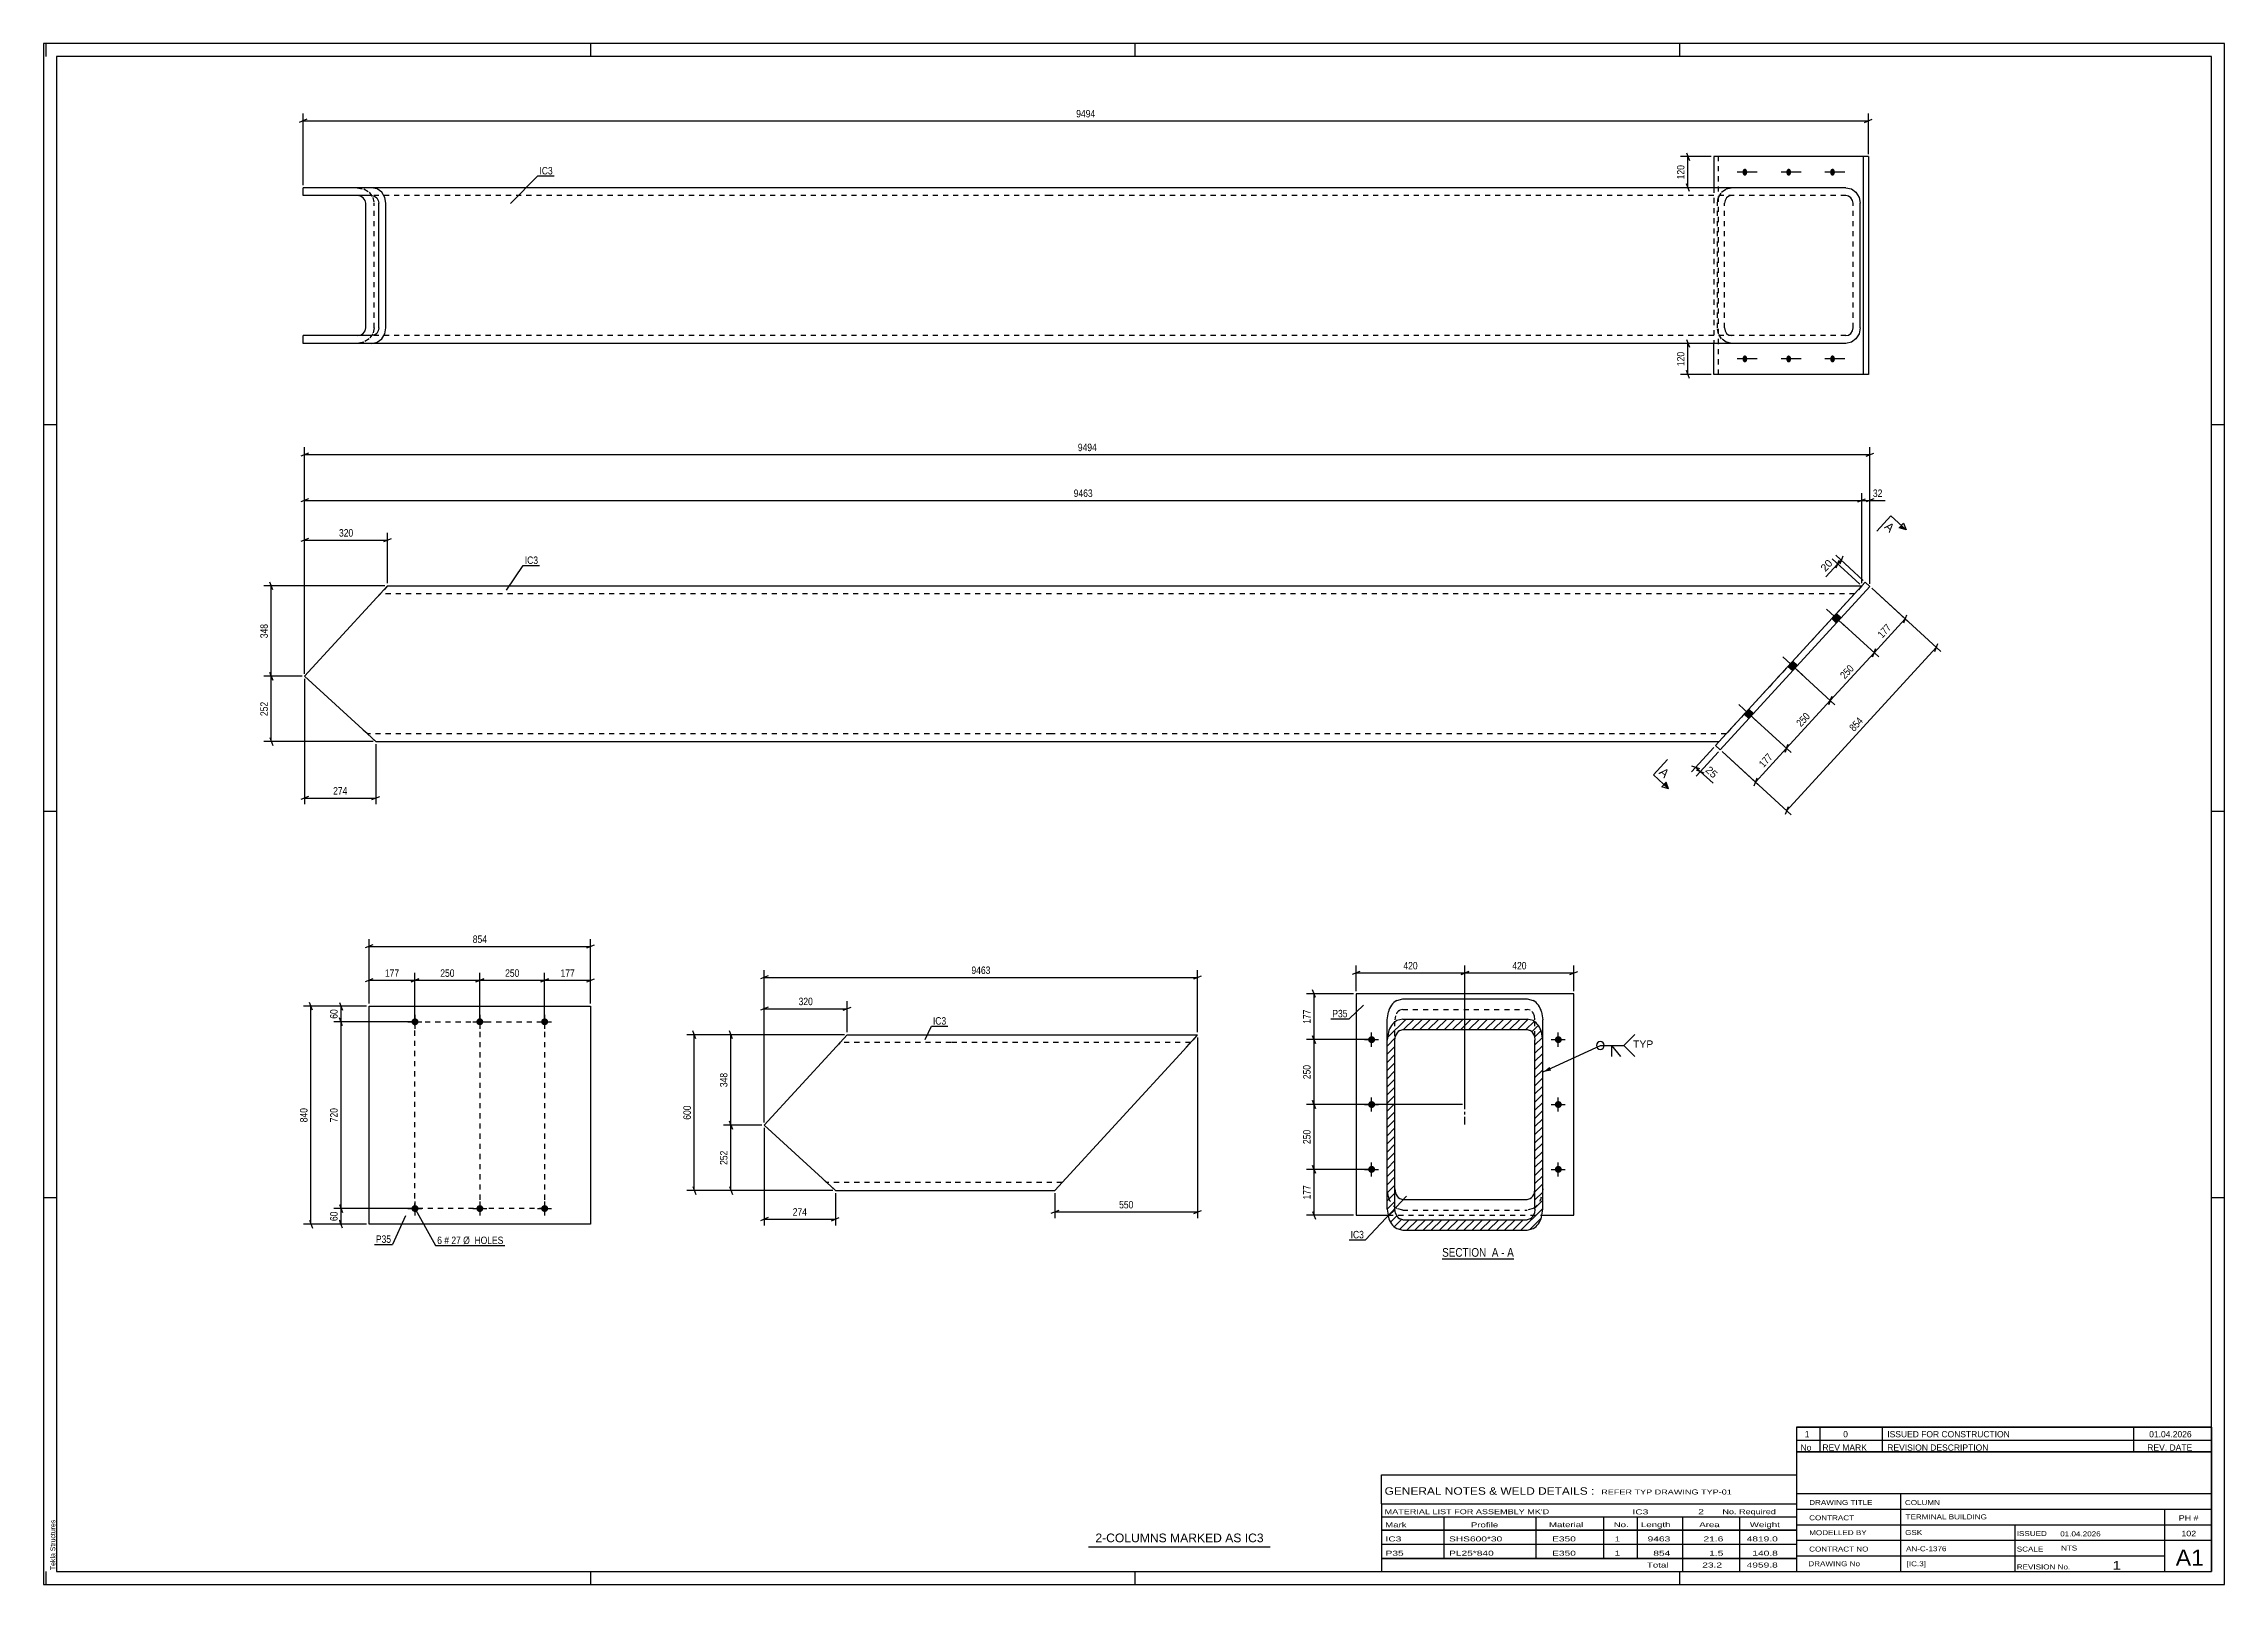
# Paper-space layout 'Layout1' of a CAD drawing. Header units: millimetres. Extents: x 0 to 841, y 0 to 594.
# The model-space entities are those that its viewports show. They can reach past a viewport. Long polylines and large blocks are cut down to what shows.
import ezdxf

# ---------------------------------------------------------------- set-up
doc = ezdxf.new("R2010")
doc.units = ezdxf.units.MM
doc.linetypes.add('DXK_LINE_DOT2', pattern=[3.9198, 1.9599, -1.9599])
doc.linetypes.add('DXK_LINE_DOT3', pattern=[5.9187, 2.979, -0.9799, 0.9799, -0.9799])
doc.layers.add('Viewport layer', color=7, linetype='Continuous', plot=False)
doc.styles.add('Arial', font='ARIAL.TTF', dxfattribs={"height": 0.2})
doc.styles.add('Arial Narrow', font='ARIALN.TTF', dxfattribs={"height": 0.2})

# ---------------------------------------------------------------- blocks, each defined once
blk = doc.blocks.new('Unknown-727412245-1984')
at = {"color": 5, "linetype": 'Continuous'}
for p, q in [((841, 594), (0, 594)), ((0, 594), (0, 0)), ((1, 589), (1, 594)), ((836, 589), (5, 589)), ((5, 589), (5, 5)), ((211, 589), (211, 594)), ((421, 589), (421, 594)), ((631, 589), (631, 594)), ((836, 5), (836, 589)), ((841, 0), (841, 594)), ((5, 447), (0, 447)), ((841, 447), (836, 447)), ((5, 298), (0, 298)), ((841, 298), (836, 298)), ((5, 149), (0, 149)), ((841, 149), (836, 149)), ((0, 0), (841, 0)), ((1, 0), (1, 5)), ((5, 5), (836, 5)), ((211, 0), (211, 5)), ((421, 0), (421, 5)), ((631, 0), (631, 5))]:
    blk.add_line(p, q, dxfattribs=at)
at = {"color": 174, "linetype": 'Continuous', "style": 'Arial'}
blk.add_text('Tekla Structures', height=1.9102, rotation=90, dxfattribs=at).set_placement((4.5, 5.5))
blk = doc.blocks.new('Unknown-727412245-13 - 2890')
at = {"color": 6, "linetype": 'Continuous'}
blk.add_line((539.33, 125.56), (566.98, 125.56), dxfattribs=at)
at = {"color": 0, "linetype": 'Continuous'}
blk.add_wipeout([(557.44, 126.31), (557.44, 129.81), (539.33, 129.81), (539.33, 126.31)], dxfattribs=at)
blk.add_wipeout([(561.05, 126.31), (561.05, 129.81), (558.49, 129.81), (558.49, 126.31)], dxfattribs=at)
at = {"color": 7, "linetype": 'Continuous', "style": 'Arial Narrow'}
blk.add_text('SECTION ', height=3.34, dxfattribs=at).set_placement((539.33, 126.31))
at = {"color": 0, "linetype": 'Continuous'}
blk.add_wipeout([(563.37, 126.31), (563.37, 129.81), (562.1, 129.81), (562.1, 126.31)], dxfattribs=at)
blk.add_wipeout([(566.98, 126.31), (566.98, 129.81), (564.42, 129.81), (564.42, 126.31)], dxfattribs=at)
at = {"color": 7, "linetype": 'Continuous', "style": 'Arial Narrow'}
for s, p in [('A', (558.49, 126.31)), ('-', (562.1, 126.31)), ('A', (564.42, 126.31))]:
    blk.add_text(s, height=3.34, dxfattribs=at).set_placement(p)
blk = doc.blocks.new('Bolt-727412245-1223 - 1134')
at = {"linetype": 'Continuous'}
for points in [[(691.42, 374.31), (689.59, 372.32), (691.43, 370.63), (693.26, 372.62)], [(674.52, 355.89), (672.69, 353.9), (674.53, 352.21), (676.36, 354.2)], [(657.62, 337.46), (655.79, 335.47), (657.63, 333.78), (659.46, 335.77)]]:
    blk.add_hatch(color=1, dxfattribs=at).paths.add_polyline_path(points)
at = {"color": 1, "linetype": 'Continuous'}
for p, q in [((695.29, 368.92), (687.56, 376.02)), ((691.43, 370.63), (689.59, 372.32)), ((693.26, 372.62), (691.42, 374.31)), ((678.39, 350.5), (670.66, 357.6)), ((674.53, 352.21), (672.69, 353.9)), ((676.36, 354.2), (674.52, 355.89)), ((661.49, 332.08), (653.76, 339.17)), ((659.46, 335.77), (657.62, 337.46)), ((657.63, 333.78), (655.79, 335.47))]:
    blk.add_line(p, q, dxfattribs=at)
blk = doc.blocks.new('Part-727412245-1220 - 1134')
at = {"color": 2, "linetype": 'Continuous'}
for p, q in [((702.49, 386.38), (644.74, 323.43)), ((646.58, 321.74), (704.33, 384.68)), ((704.33, 384.68), (702.49, 386.38)), ((644.74, 323.43), (646.58, 321.74))]:
    blk.add_line(p, q, dxfattribs=at)
blk = doc.blocks.new('Part-727412245-1221 - 1134')
at = {"color": 2, "linetype": 'Continuous'}
for p, q in [((127.13, 378.93), (100.67, 350.09)), ((132.64, 384.93), (127.13, 378.93)), ((132.64, 384.93), (388.64, 384.93)), ((388.74, 384.93), (701.16, 384.93)), ((121.56, 330.93), (100.67, 350.09)), ((121.56, 330.93), (128.1, 324.93)), ((128.1, 324.93), (388.64, 324.93)), ((388.74, 324.93), (646.11, 324.93))]:
    blk.add_line(p, q, dxfattribs=at)
at = {"color": 7, "linetype": 'DXK_LINE_DOT2'}
for p, q in [((132.64, 384.93), (129.24, 381.22)), ((388.64, 381.93), (129.89, 381.93)), ((698.41, 381.93), (388.74, 381.93)), ((701.16, 384.93), (646.11, 324.93)), ((127.6, 325.38), (121.56, 330.93)), ((388.64, 327.93), (124.83, 327.93)), ((648.86, 327.93), (388.74, 327.93))]:
    blk.add_line(p, q, dxfattribs=at)
blk = doc.blocks.new('Bolt-727412245-1222 - 1134')
at = {"linetype": 'Continuous'}
for points in [[(691.42, 374.31), (689.59, 372.32), (691.43, 370.63), (693.26, 372.62)], [(674.52, 355.89), (672.69, 353.9), (674.53, 352.21), (676.36, 354.2)], [(657.62, 337.46), (655.79, 335.47), (657.63, 333.78), (659.46, 335.77)]]:
    blk.add_hatch(color=1, dxfattribs=at).paths.add_polyline_path(points)
at = {"color": 1, "linetype": 'Continuous'}
for p, q in [((695.29, 368.92), (687.56, 376.02)), ((691.43, 370.63), (689.59, 372.32)), ((693.26, 372.62), (691.42, 374.31)), ((678.39, 350.5), (670.66, 357.6)), ((674.53, 352.21), (672.69, 353.9)), ((676.36, 354.2), (674.52, 355.89)), ((661.49, 332.08), (653.76, 339.17)), ((659.46, 335.77), (657.62, 337.46)), ((657.63, 333.78), (655.79, 335.47))]:
    blk.add_line(p, q, dxfattribs=at)
blk = doc.blocks.new('Part-727412245-1226 - 1225')
at = {"color": 2, "linetype": 'Continuous'}
for p, q in [((644.11, 550.43), (644.11, 538.43)), ((701.87, 550.43), (644.11, 550.43)), ((703.71, 550.43), (701.87, 550.43)), ((701.87, 466.43), (701.87, 550.43)), ((703.71, 550.43), (703.71, 466.43)), ((644.11, 466.43), (644.11, 478.43)), ((703.71, 466.43), (644.11, 466.43))]:
    blk.add_line(p, q, dxfattribs=at)
at = {"color": 7, "linetype": 'DXK_LINE_DOT2'}
for p, q in [((645.96, 466.43), (645.96, 550.43)), ((644.11, 538.43), (644.11, 478.43))]:
    blk.add_line(p, q, dxfattribs=at)
blk = doc.blocks.new('Part-727412245-1227 - 1225')
at = {"color": 2, "linetype": 'Continuous'}
for p, q in [((388.01, 538.43), (100.05, 538.43)), ((100.05, 535.43), (100.05, 538.43)), ((128.62, 537.98), (126.51, 538.43)), ((695.03, 538.43), (388.11, 538.43)), ((695.03, 538.43), (697.14, 537.98)), ((126.51, 535.43), (100.05, 535.43)), ((122.19, 535.21), (120.94, 535.43)), ((123.25, 534.56), (122.19, 535.21)), ((123.96, 533.58), (123.25, 534.56)), ((124.21, 532.43), (123.96, 533.58)), ((124.21, 484.43), (124.21, 532.43)), ((126.51, 535.43), (127.56, 535.21)), ((127.56, 535.21), (128.45, 534.56)), ((128.45, 534.56), (129.05, 533.58)), ((130.4, 536.68), (128.62, 537.98)), ((129.05, 533.58), (129.26, 532.43)), ((129.26, 484.43), (129.26, 532.43)), ((131.59, 534.73), (130.4, 536.68)), ((132.01, 532.43), (131.59, 534.73)), ((132.01, 484.43), (132.01, 532.43)), ((697.14, 537.98), (698.92, 536.68)), ((698.92, 536.68), (700.12, 534.73)), ((700.12, 534.73), (700.54, 532.43)), ((700.54, 484.43), (700.54, 532.43)), ((100.05, 478.43), (100.05, 481.43)), ((126.51, 481.43), (100.05, 481.43)), ((120.94, 481.43), (122.19, 481.66)), ((122.19, 481.66), (123.25, 482.31)), ((123.25, 482.31), (123.96, 483.29)), ((123.96, 483.29), (124.21, 484.43)), ((127.56, 481.66), (126.51, 481.43)), ((128.45, 482.31), (127.56, 481.66)), ((129.05, 483.29), (128.45, 482.31)), ((128.62, 478.89), (130.4, 480.19)), ((129.26, 484.43), (129.05, 483.29)), ((130.4, 480.19), (131.59, 482.14)), ((131.59, 482.14), (132.01, 484.43)), ((698.92, 480.19), (697.14, 478.89)), ((700.12, 482.14), (698.92, 480.19)), ((700.54, 484.43), (700.12, 482.14)), ((388.01, 478.43), (100.05, 478.43)), ((126.51, 478.43), (128.62, 478.89)), ((695.03, 478.43), (388.11, 478.43)), ((697.14, 478.89), (695.03, 478.43))]:
    blk.add_line(p, q, dxfattribs=at)
at = {"color": 7, "linetype": 'DXK_LINE_DOT2'}
for p, q in [((120.94, 538.43), (123.44, 537.98)), ((648.89, 537.98), (650.99, 538.43)), ((123.44, 537.98), (125.56, 536.68)), ((125.56, 536.68), (126.98, 534.73)), ((388.01, 535.43), (126.51, 535.43)), ((126.98, 534.73), (127.48, 532.43)), ((127.48, 484.43), (127.48, 532.43)), ((695.03, 535.43), (388.11, 535.43)), ((645.49, 532.43), (645.91, 534.73)), ((645.49, 484.43), (645.49, 532.43)), ((645.91, 534.73), (647.1, 536.68)), ((647.1, 536.68), (648.89, 537.98)), ((648.45, 533.58), (648.24, 532.43)), ((648.24, 484.43), (648.24, 532.43)), ((649.05, 534.56), (648.45, 533.58)), ((649.94, 535.21), (649.05, 534.56)), ((650.99, 535.43), (649.94, 535.21)), ((696.09, 535.21), (695.03, 535.43)), ((696.98, 534.56), (696.09, 535.21)), ((697.57, 533.58), (696.98, 534.56)), ((697.78, 532.43), (697.57, 533.58)), ((697.78, 484.43), (697.78, 532.43)), ((125.56, 480.19), (123.44, 478.89)), ((126.98, 482.14), (125.56, 480.19)), ((388.01, 481.43), (126.51, 481.43)), ((127.48, 484.43), (126.98, 482.14)), ((695.03, 481.43), (388.11, 481.43)), ((645.91, 482.14), (645.49, 484.43)), ((647.1, 480.19), (645.91, 482.14)), ((648.89, 478.89), (647.1, 480.19)), ((648.24, 484.43), (648.45, 483.29)), ((648.45, 483.29), (649.05, 482.31)), ((649.05, 482.31), (649.94, 481.66)), ((649.94, 481.66), (650.99, 481.43)), ((695.03, 481.43), (696.09, 481.66)), ((696.09, 481.66), (696.98, 482.31)), ((696.98, 482.31), (697.57, 483.29)), ((697.57, 483.29), (697.78, 484.43)), ((123.44, 478.89), (120.94, 478.43)), ((650.99, 478.43), (648.89, 478.89))]:
    blk.add_line(p, q, dxfattribs=at)
blk = doc.blocks.new('Bolt-727412245-1228 - 1225')
at = {"linetype": 'Continuous'}
for points in [[(656.99, 544.43), (656.97, 544.15), (656.91, 543.88), (656.82, 543.64), (656.69, 543.43), (656.54, 543.26), (656.36, 543.15), (656.17, 543.09), (655.98, 543.09), (655.8, 543.15), (655.62, 543.26), (655.47, 543.43), (655.34, 543.64), (655.25, 543.88), (655.19, 544.15), (655.17, 544.43), (655.19, 544.71), (655.25, 544.98), (655.34, 545.23), (655.47, 545.44), (655.62, 545.6), (655.8, 545.72), (655.98, 545.78), (656.17, 545.78), (656.36, 545.72), (656.54, 545.6), (656.69, 545.44), (656.82, 545.23), (656.91, 544.98), (656.97, 544.71)], [(673.89, 544.43), (673.87, 544.15), (673.81, 543.88), (673.72, 543.64), (673.59, 543.43), (673.44, 543.26), (673.26, 543.15), (673.08, 543.09), (672.88, 543.09), (672.7, 543.15), (672.52, 543.26), (672.37, 543.43), (672.24, 543.64), (672.15, 543.88), (672.09, 544.15), (672.07, 544.43), (672.09, 544.71), (672.15, 544.98), (672.24, 545.23), (672.37, 545.44), (672.52, 545.6), (672.7, 545.72), (672.88, 545.78), (673.08, 545.78), (673.26, 545.72), (673.44, 545.6), (673.59, 545.44), (673.72, 545.23), (673.81, 544.98), (673.87, 544.71)], [(690.79, 544.43), (690.77, 544.15), (690.71, 543.88), (690.62, 543.64), (690.49, 543.43), (690.34, 543.26), (690.16, 543.15), (689.98, 543.09), (689.79, 543.09), (689.6, 543.15), (689.42, 543.26), (689.27, 543.43), (689.14, 543.64), (689.05, 543.88), (688.99, 544.15), (688.97, 544.43), (688.99, 544.71), (689.05, 544.98), (689.14, 545.23), (689.27, 545.44), (689.42, 545.6), (689.6, 545.72), (689.79, 545.78), (689.98, 545.78), (690.16, 545.72), (690.34, 545.6), (690.49, 545.44), (690.62, 545.23), (690.71, 544.98), (690.77, 544.71)]]:
    blk.add_hatch(color=1, dxfattribs=at).paths.add_polyline_path(points)
at = {"color": 1, "linetype": 'Continuous'}
for p, q in [((660.87, 544.43), (653.13, 544.43)), ((677.77, 544.43), (670.03, 544.43)), ((694.67, 544.43), (686.93, 544.43))]:
    blk.add_line(p, q, dxfattribs=at)
blk = doc.blocks.new('Bolt-727412245-1229 - 1225')
at = {"linetype": 'Continuous'}
for points in [[(656.99, 472.43), (656.97, 472.15), (656.91, 471.88), (656.82, 471.64), (656.69, 471.43), (656.54, 471.26), (656.36, 471.15), (656.17, 471.09), (655.98, 471.09), (655.8, 471.15), (655.62, 471.26), (655.47, 471.43), (655.34, 471.64), (655.25, 471.88), (655.19, 472.15), (655.17, 472.43), (655.19, 472.71), (655.25, 472.98), (655.34, 473.23), (655.47, 473.44), (655.62, 473.6), (655.8, 473.72), (655.98, 473.78), (656.17, 473.78), (656.36, 473.72), (656.54, 473.6), (656.69, 473.44), (656.82, 473.23), (656.91, 472.98), (656.97, 472.71)], [(673.89, 472.43), (673.87, 472.15), (673.81, 471.88), (673.72, 471.64), (673.59, 471.43), (673.44, 471.26), (673.26, 471.15), (673.08, 471.09), (672.88, 471.09), (672.7, 471.15), (672.52, 471.26), (672.37, 471.43), (672.24, 471.64), (672.15, 471.88), (672.09, 472.15), (672.07, 472.43), (672.09, 472.71), (672.15, 472.98), (672.24, 473.23), (672.37, 473.44), (672.52, 473.6), (672.7, 473.72), (672.88, 473.78), (673.08, 473.78), (673.26, 473.72), (673.44, 473.6), (673.59, 473.44), (673.72, 473.23), (673.81, 472.98), (673.87, 472.71)], [(690.79, 472.43), (690.77, 472.15), (690.71, 471.88), (690.62, 471.64), (690.49, 471.43), (690.34, 471.26), (690.16, 471.15), (689.98, 471.09), (689.79, 471.09), (689.6, 471.15), (689.42, 471.26), (689.27, 471.43), (689.14, 471.64), (689.05, 471.88), (688.99, 472.15), (688.97, 472.43), (688.99, 472.71), (689.05, 472.98), (689.14, 473.23), (689.27, 473.44), (689.42, 473.6), (689.6, 473.72), (689.79, 473.78), (689.98, 473.78), (690.16, 473.72), (690.34, 473.6), (690.49, 473.44), (690.62, 473.23), (690.71, 472.98), (690.77, 472.71)]]:
    blk.add_hatch(color=1, dxfattribs=at).paths.add_polyline_path(points)
at = {"color": 1, "linetype": 'Continuous'}
for p, q in [((660.87, 472.43), (653.13, 472.43)), ((677.77, 472.43), (670.03, 472.43)), ((694.67, 472.43), (686.93, 472.43))]:
    blk.add_line(p, q, dxfattribs=at)
blk = doc.blocks.new('Part-727412245-3150 - 2890')
at = {"color": 2, "linetype": 'Continuous'}
for p, q in [((590.14, 227.72), (506.14, 227.72)), ((506.14, 227.72), (506.14, 142.3)), ((590.14, 142.3), (590.14, 227.72)), ((506.14, 142.3), (518.49, 142.3)), ((577.79, 142.3), (590.14, 142.3))]:
    blk.add_line(p, q, dxfattribs=at)
at = {"color": 7, "linetype": 'DXK_LINE_DOT2'}
blk.add_line((518.49, 142.3), (577.79, 142.3), dxfattribs=at)
blk = doc.blocks.new('Bolt-727412245-3368 - 2890')
at = {"linetype": 'Continuous'}
for points in [[(510.79, 210, -1), (513.49, 210, -1)], [(510.79, 185, -1), (513.49, 185, -1)], [(510.79, 160, -1), (513.49, 160, -1)]]:
    blk.add_hatch(color=1, dxfattribs=at).paths.add_polyline_path(points)
at = {"color": 1, "linetype": 'Continuous'}
for p, q in [((512.14, 207.3), (512.14, 212.7)), ((509.44, 210), (514.84, 210)), ((512.14, 182.3), (512.14, 187.7)), ((509.44, 185), (514.84, 185)), ((509.44, 160), (514.84, 160)), ((512.14, 157.3), (512.14, 162.7))]:
    blk.add_line(p, q, dxfattribs=at)
blk = doc.blocks.new('Part-727412245-3151 - 2890')
at = {"linetype": 'Continuous'}
h = blk.add_hatch(dxfattribs=at)
h.set_pattern_fill('', scale=0.7, style=0, pattern_type=0)
h.set_pattern_definition([(45, (518.1392, 144.6634), (-1.571545, 1.571545), [])])
h.paths.add_polyline_path([(518.14, 209.8), (518.14, 144.66), (518.6, 141.55), (519.9, 138.91), (521.84, 137.14), (524.14, 136.52), (572.14, 136.52), (574.44, 137.14), (576.38, 138.91), (577.68, 141.55), (578.14, 144.66), (578.14, 209.8), (577.68, 212.92), (576.38, 215.56), (574.44, 217.33), (572.14, 217.95), (524.14, 217.95), (521.84, 217.33), (519.9, 215.56), (518.6, 212.92)])
h.paths.add_polyline_path([(522.02, 212.68), (522.99, 213.57), (524.14, 213.88), (572.14, 213.88), (573.29, 213.57), (574.26, 212.68), (574.91, 211.36), (575.14, 209.8), (575.14, 144.66), (574.91, 143.11), (574.26, 141.78), (573.29, 140.9), (572.14, 140.59), (524.14, 140.59), (522.99, 140.9), (522.02, 141.78), (521.37, 143.11), (521.14, 144.66), (521.14, 209.8), (521.37, 211.36)])
at = {"color": 2, "linetype": 'Continuous'}
for p, q in [((518.14, 217.61), (518.6, 220.73)), ((521.84, 225.14), (524.14, 225.76)), ((524.14, 225.76), (572.14, 225.76)), ((572.14, 225.76), (574.44, 225.14)), ((577.68, 220.73), (578.14, 217.61)), ((518.14, 209.8), (518.14, 217.61)), ((518.6, 212.92), (518.14, 209.8)), ((521.14, 209.8), (521.37, 211.36)), ((524.14, 217.95), (521.84, 217.33)), ((522.99, 213.57), (524.14, 213.88)), ((524.14, 217.95), (572.14, 217.95)), ((524.14, 213.88), (572.14, 213.88)), ((574.44, 217.33), (572.14, 217.95)), ((572.14, 213.88), (573.29, 213.57)), ((574.91, 211.36), (575.14, 209.8)), ((578.14, 209.8), (577.68, 212.92)), ((578.14, 209.8), (578.14, 217.61)), ((518.14, 144.66), (518.14, 209.8)), ((521.14, 144.66), (521.14, 209.8)), ((575.14, 144.66), (575.14, 209.8)), ((578.14, 144.66), (578.14, 209.8)), ((521.14, 152.47), (521.37, 150.92)), ((574.91, 150.92), (575.14, 152.47)), ((518.14, 144.66), (518.6, 141.55)), ((521.37, 143.11), (521.14, 144.66)), ((522.99, 148.71), (524.14, 148.4)), ((524.14, 148.4), (572.14, 148.4)), ((572.14, 148.4), (573.29, 148.71)), ((575.14, 144.66), (574.91, 143.11)), ((577.68, 141.55), (578.14, 144.66)), ((521.84, 137.14), (524.14, 136.52)), ((524.14, 140.59), (522.99, 140.9)), ((524.14, 140.59), (572.14, 140.59)), ((524.14, 136.52), (572.14, 136.52)), ((573.29, 140.9), (572.14, 140.59)), ((572.14, 136.52), (574.44, 137.14))]:
    blk.add_line(p, q, dxfattribs=at)
at = {"color": 7, "linetype": 'DXK_LINE_DOT2'}
for p, q in [((521.37, 219.17), (521.14, 217.61)), ((524.14, 221.69), (522.99, 221.38)), ((524.14, 221.69), (572.14, 221.69)), ((573.29, 221.38), (572.14, 221.69)), ((575.14, 217.61), (574.91, 219.17)), ((521.14, 144.66), (521.14, 217.61)), ((575.14, 144.66), (575.14, 217.61)), ((518.14, 144.66), (518.14, 209.8)), ((578.14, 144.66), (578.14, 209.8)), ((518.6, 149.36), (518.14, 152.47)), ((578.14, 152.47), (577.68, 149.36)), ((524.14, 144.33), (521.84, 144.95)), ((524.14, 144.33), (572.14, 144.33)), ((574.44, 144.95), (572.14, 144.33))]:
    blk.add_line(p, q, dxfattribs=at)
at = {"color": 7, "linetype": 'DXK_LINE_DOT3'}
blk.add_line((548.14, 177.23), (548.14, 191.8), dxfattribs=at)
at = {"color": 2, "linetype": 'Continuous'}
for centre, radius, start, end in [((525.79, 218.83), 7.44, 122.03003, 165.20001), ((570.49, 218.83), 7.44, 14.79999, 57.96997), ((525.79, 211.02), 7.44, 122.0298, 165.19986), ((524.96, 210.41), 3.72, 122.0298, 165.19986), ((571.31, 210.41), 3.72, 14.80014, 57.9702), ((570.49, 211.02), 7.44, 14.80014, 57.9702), ((524.96, 151.87), 3.72, 194.79999, 237.96997), ((524.96, 144.06), 3.72, 194.80014, 237.9702), ((571.31, 151.87), 3.72, 302.03003, 345.20001), ((571.31, 144.06), 3.72, 302.0298, 345.19986), ((525.79, 143.45), 7.44, 194.80014, 237.9702), ((570.49, 143.45), 7.44, 302.0298, 345.19986)]:
    blk.add_arc(centre, radius, start, end, dxfattribs=at)
at = {"color": 7, "linetype": 'DXK_LINE_DOT2'}
for centre, radius, start, end in [((524.96, 218.22), 3.72, 122.03003, 165.20001), ((571.31, 218.22), 3.72, 14.79999, 57.96997), ((525.79, 151.26), 7.44, 194.79999, 237.96997), ((570.49, 151.26), 7.44, 302.03003, 345.20001)]:
    blk.add_arc(centre, radius, start, end, dxfattribs=at)
blk = doc.blocks.new('Bolt-727412245-3369 - 2890')
at = {"linetype": 'Continuous'}
for points in [[(582.79, 210, -1), (585.49, 210, -1)], [(582.79, 185, -1), (585.49, 185, -1)], [(582.79, 160, -1), (585.49, 160, -1)]]:
    blk.add_hatch(color=1, dxfattribs=at).paths.add_polyline_path(points)
at = {"color": 1, "linetype": 'Continuous'}
for p, q in [((584.14, 207.3), (584.14, 212.7)), ((581.44, 210), (586.84, 210)), ((584.14, 182.3), (584.14, 187.7)), ((581.44, 185), (586.84, 185)), ((581.44, 160), (586.84, 160)), ((584.14, 157.3), (584.14, 162.7))]:
    blk.add_line(p, q, dxfattribs=at)
blk = doc.blocks.new('Bolt-727412245-2078 - 2075')
at = {"linetype": 'Continuous'}
for points in [[(143.22, 146.24, -1), (143.22, 143.54, -1)], [(168.22, 146.24, -1), (168.22, 143.54, -1)], [(193.22, 146.24, -1), (193.22, 143.54, -1)]]:
    blk.add_hatch(color=1, dxfattribs=at).paths.add_polyline_path(points)
at = {"color": 1, "linetype": 'Continuous'}
for p, q in [((140.52, 144.89), (145.92, 144.89)), ((143.22, 147.59), (143.22, 142.19)), ((165.52, 144.89), (170.92, 144.89)), ((168.22, 147.59), (168.22, 142.19)), ((190.52, 144.89), (195.92, 144.89)), ((193.22, 147.59), (193.22, 142.19))]:
    blk.add_line(p, q, dxfattribs=at)
blk = doc.blocks.new('Part-727412245-2076 - 2075')
at = {"color": 2, "linetype": 'Continuous'}
for p, q in [((125.52, 138.89), (125.52, 222.89)), ((125.52, 222.89), (210.95, 222.89)), ((210.95, 222.89), (210.95, 138.89)), ((210.95, 138.89), (125.52, 138.89))]:
    blk.add_line(p, q, dxfattribs=at)
blk = doc.blocks.new('Bolt-727412245-2077 - 2075')
at = {"linetype": 'Continuous'}
for points in [[(143.22, 218.24, -1), (143.22, 215.54, -1)], [(168.22, 218.24, -1), (168.22, 215.54, -1)], [(193.22, 218.24, -1), (193.22, 215.54, -1)]]:
    blk.add_hatch(color=1, dxfattribs=at).paths.add_polyline_path(points)
at = {"color": 1, "linetype": 'Continuous'}
for p, q in [((143.22, 219.59), (143.22, 214.19)), ((168.22, 219.59), (168.22, 214.19)), ((193.22, 219.59), (193.22, 214.19)), ((140.52, 216.89), (145.92, 216.89)), ((165.52, 216.89), (170.92, 216.89)), ((190.52, 216.89), (195.92, 216.89))]:
    blk.add_line(p, q, dxfattribs=at)
blk = doc.blocks.new('Part-727412245-3824 - 3823')
at = {"color": 2, "linetype": 'Continuous'}
for p, q in [((309.88, 211.87), (304.38, 205.87)), ((309.88, 211.87), (349.88, 211.87)), ((349.98, 211.87), (445.03, 211.87)), ((445.03, 211.87), (439.53, 205.87)), ((304.38, 205.87), (277.92, 177.03)), ((439.53, 205.87), (389.98, 151.87)), ((298.81, 157.87), (277.92, 177.03)), ((298.81, 157.87), (305.35, 151.87)), ((305.35, 151.87), (349.88, 151.87)), ((349.98, 151.87), (389.98, 151.87))]:
    blk.add_line(p, q, dxfattribs=at)
at = {"color": 7, "linetype": 'DXK_LINE_DOT2'}
for p, q in [((309.88, 211.87), (306.49, 208.17)), ((444.61, 211.42), (439.53, 205.87)), ((349.88, 208.87), (307.13, 208.87)), ((442.28, 208.87), (349.98, 208.87)), ((304.85, 152.33), (298.81, 157.87)), ((349.88, 154.87), (302.08, 154.87)), ((392.74, 154.87), (349.98, 154.87))]:
    blk.add_line(p, q, dxfattribs=at)
blk = doc.blocks.new('Rectangle-727412245-3780 - 2075')
at = {"color": 1, "linetype": 'DXK_LINE_DOT2'}
blk.add_lwpolyline([(143.22, 216.89), (193.22, 216.89), (193.22, 144.89), (143.22, 144.89), (143.22, 216.89)], close=True, dxfattribs=at)
blk = doc.blocks.new('Line-727412245-3799 - 2075')
at = {"color": 1, "linetype": 'DXK_LINE_DOT2'}
blk.add_line((168.22, 216.89), (168.22, 144.89), dxfattribs=at)
blk = doc.blocks.new('StraightDimension-727412245-2815 - 1134')
at = {"color": 7, "linetype": 'Continuous'}
for p, q in [((100.67, 351.09), (100.67, 405.45)), ((132.64, 385.93), (132.64, 405.45)), ((102.17, 403.2), (99.17, 402)), ((100.67, 402.6), (132.64, 402.6)), ((131.14, 402), (134.14, 403.2))]:
    blk.add_line(p, q, dxfattribs=at)
at = {"color": 0}
blk.add_wipeout([(120, 403.35), (120, 407.55), (113.31, 407.55), (113.31, 403.35)], dxfattribs=at)
at = {"color": 3, "style": 'Arial Narrow'}
blk.add_text('320', height=2.863, dxfattribs=at).set_placement((113.91, 403.95))
blk = doc.blocks.new('StraightDimension-727412245-4234 - 1134')
at = {"color": 7, "linetype": 'Continuous'}
for p, q in [((644.06, 322.69), (635.44, 313.29)), ((645.9, 321), (637.28, 311.6)), ((635.55, 315.63), (638.57, 314.49)), ((637.06, 315.06), (638.9, 313.37)), ((640.41, 312.79), (637.39, 313.94))]:
    blk.add_line(p, q, dxfattribs=at)
at = {"color": 0}
blk.add_wipeout([(643.96, 309.75), (646.8, 312.84), (642.63, 316.66), (639.79, 313.56)], dxfattribs=at)
at = {"color": 7, "linetype": 'Continuous'}
blk.add_line((638.9, 313.37), (643.84, 308.84), dxfattribs=at)
blk.add_line((638.9, 313.37), (643.84, 308.84), dxfattribs=at)
at = {"color": 3, "style": 'Arial'}
blk.add_text('25', height=2.865, rotation=-42.53639, dxfattribs=at).set_placement((640.64, 313.6))
blk = doc.blocks.new('StraightDimension-727412245-2739 - 1134')
at = {"color": 7, "linetype": 'Continuous'}
for p, q in [((131.64, 384.93), (84.94, 384.93)), ((88.39, 383.43), (87.19, 386.43)), ((87.79, 350.09), (87.79, 384.93)), ((99.67, 350.09), (84.94, 350.09)), ((87.19, 351.59), (88.39, 348.59))]:
    blk.add_line(p, q, dxfattribs=at)
at = {"color": 0}
blk.add_wipeout([(87.04, 370.85), (82.84, 370.85), (82.84, 364.17), (87.04, 364.17)], dxfattribs=at)
at = {"color": 3, "style": 'Arial Narrow'}
blk.add_text('348', height=2.863, rotation=90.00021, dxfattribs=at).set_placement((86.44, 364.77))
blk = doc.blocks.new('StraightDimension-727412245-1497 - 1134')
at = {"color": 7, "linetype": 'Continuous'}
for p, q in [((701.16, 385.93), (701.16, 420.74)), ((704.33, 385.68), (704.33, 420.74)), ((699.66, 417.29), (702.66, 418.49)), ((701.16, 417.89), (704.33, 417.89)), ((705.83, 418.49), (702.83, 417.29))]:
    blk.add_line(p, q, dxfattribs=at)
at = {"color": 0}
blk.add_wipeout([(709.71, 418.64), (709.71, 422.84), (704.86, 422.84), (704.86, 418.64)], dxfattribs=at)
at = {"color": 7, "linetype": 'Continuous'}
blk.add_line((704.33, 417.89), (710.24, 417.89), dxfattribs=at)
blk.add_line((704.33, 417.89), (710.24, 417.89), dxfattribs=at)
at = {"color": 3, "style": 'Arial Narrow'}
blk.add_text('32', height=2.863, dxfattribs=at).set_placement((705.46, 419.24))
blk = doc.blocks.new('StraightDimension-727412245-1498 - 1134')
at = {"color": 7, "linetype": 'Continuous'}
for p, q in [((100.67, 351.09), (100.67, 420.74)), ((701.16, 385.93), (701.16, 420.74)), ((102.17, 418.49), (99.17, 417.29)), ((100.67, 417.89), (701.16, 417.89)), ((699.66, 417.29), (702.66, 418.49))]:
    blk.add_line(p, q, dxfattribs=at)
at = {"color": 0}
blk.add_wipeout([(405.17, 418.64), (405.17, 422.84), (396.66, 422.84), (396.66, 418.64)], dxfattribs=at)
at = {"color": 3, "style": 'Arial Narrow'}
blk.add_text('9463', height=2.863, dxfattribs=at).set_placement((397.26, 419.24))
blk = doc.blocks.new('StraightDimension-727412245-2644 - 1134')
at = {"color": 7, "linetype": 'Continuous'}
for p, q in [((100.67, 351.09), (100.67, 438.4)), ((704.33, 385.68), (704.33, 438.4)), ((102.17, 436.15), (99.17, 434.95)), ((100.67, 435.55), (704.33, 435.55)), ((702.83, 434.95), (705.83, 436.15))]:
    blk.add_line(p, q, dxfattribs=at)
at = {"color": 0}
blk.add_wipeout([(406.76, 436.3), (406.76, 440.5), (398.25, 440.5), (398.25, 436.3)], dxfattribs=at)
at = {"color": 3, "style": 'Arial Narrow'}
blk.add_text('9494', height=2.863, dxfattribs=at).set_placement((398.85, 436.9))
blk = doc.blocks.new('StraightDimension-727412245-2665 - 1134')
at = {"color": 7, "linetype": 'Continuous'}
for p, q in [((705.07, 384.01), (719.69, 370.6)), ((693.08, 370.95), (707.7, 357.54)), ((705.93, 359.16), (717.92, 372.22)), ((717.34, 370.71), (718.49, 373.73)), ((706.5, 360.67), (705.36, 357.65))]:
    blk.add_line(p, q, dxfattribs=at)
at = {"color": 0}
blk.add_wipeout([(713.63, 368.66), (710.54, 371.5), (706.02, 366.57), (709.11, 363.73)], dxfattribs=at)
at = {"color": 3, "style": 'Arial Narrow'}
blk.add_text('177', height=2.863, rotation=47.46382, dxfattribs=at).set_placement((709.08, 364.58))
blk = doc.blocks.new('StraightDimension-727412245-2666 - 1134')
at = {"color": 7, "linetype": 'Continuous'}
for p, q in [((693.08, 370.95), (707.7, 357.54)), ((689.03, 340.74), (705.93, 359.16)), ((705.36, 357.65), (706.5, 360.67)), ((676.18, 352.52), (690.8, 339.11)), ((689.6, 342.25), (688.46, 339.23))]:
    blk.add_line(p, q, dxfattribs=at)
at = {"color": 0}
blk.add_wipeout([(699.19, 352.92), (696.09, 355.76), (691.57, 350.83), (694.67, 347.99)], dxfattribs=at)
at = {"color": 3, "style": 'Arial Narrow'}
blk.add_text('250', height=2.863, rotation=47.46382, dxfattribs=at).set_placement((694.63, 348.84))
blk = doc.blocks.new('StraightDimension-727412245-2667 - 1134')
at = {"color": 7, "linetype": 'Continuous'}
for p, q in [((676.18, 352.52), (690.8, 339.11)), ((672.13, 322.32), (689.03, 340.74)), ((688.46, 339.23), (689.6, 342.25)), ((659.28, 334.1), (673.9, 320.69)), ((672.7, 323.83), (671.56, 320.8))]:
    blk.add_line(p, q, dxfattribs=at)
at = {"color": 0}
blk.add_wipeout([(682.29, 334.5), (679.19, 337.34), (674.67, 332.41), (677.77, 329.57)], dxfattribs=at)
at = {"color": 3, "style": 'Arial Narrow'}
blk.add_text('250', height=2.863, rotation=47.46382, dxfattribs=at).set_placement((677.73, 330.42))
blk = doc.blocks.new('StraightDimension-727412245-2668 - 1134')
at = {"color": 7, "linetype": 'Continuous'}
for p, q in [((659.28, 334.1), (673.9, 320.69)), ((647.32, 321.06), (661.93, 307.65)), ((660.16, 309.27), (672.13, 322.32)), ((671.56, 320.8), (672.7, 323.83)), ((660.74, 310.78), (659.59, 307.76))]:
    blk.add_line(p, q, dxfattribs=at)
at = {"color": 0}
blk.add_wipeout([(667.85, 318.76), (664.76, 321.6), (660.24, 316.68), (663.34, 313.84)], dxfattribs=at)
at = {"color": 3, "style": 'Arial Narrow'}
blk.add_text('177', height=2.863, rotation=47.46382, dxfattribs=at).set_placement((663.3, 314.69))
blk = doc.blocks.new('StraightDimension-727412245-2727 - 1134')
at = {"color": 7, "linetype": 'Continuous'}
for p, q in [((705.07, 384.01), (731.68, 359.59)), ((729.34, 359.7), (730.48, 362.73)), ((672.16, 298.27), (729.91, 361.22)), ((647.32, 321.06), (673.93, 296.64)), ((672.73, 299.78), (671.59, 296.76))]:
    blk.add_line(p, q, dxfattribs=at)
at = {"color": 0}
blk.add_wipeout([(702.74, 332.71), (699.65, 335.55), (695.13, 330.63), (698.22, 327.79)], dxfattribs=at)
at = {"color": 3, "style": 'Arial Narrow'}
blk.add_text('854', height=2.863, rotation=47.46382, dxfattribs=at).set_placement((698.19, 328.63))
blk = doc.blocks.new('StraightDimension-727412245-2740 - 1134')
at = {"color": 7, "linetype": 'Continuous'}
for p, q in [((99.67, 350.09), (84.94, 350.09)), ((88.39, 348.59), (87.19, 351.59)), ((87.79, 324.93), (87.79, 350.09)), ((127.1, 324.93), (84.94, 324.93)), ((87.19, 326.43), (88.39, 323.43))]:
    blk.add_line(p, q, dxfattribs=at)
at = {"color": 0}
blk.add_wipeout([(87.04, 340.85), (82.84, 340.85), (82.84, 334.17), (87.04, 334.17)], dxfattribs=at)
at = {"color": 3, "style": 'Arial Narrow'}
blk.add_text('252', height=2.863, rotation=90.00021, dxfattribs=at).set_placement((86.44, 334.77))
blk = doc.blocks.new('StraightDimension-727412245-2789 - 1134')
at = {"color": 7, "linetype": 'Continuous'}
for p, q in [((100.67, 349.09), (100.67, 300.75)), ((128.1, 323.93), (128.1, 300.75)), ((102.17, 303.75), (99.17, 302.55)), ((100.67, 303.15), (128.1, 303.15)), ((126.6, 302.55), (129.6, 303.75))]:
    blk.add_line(p, q, dxfattribs=at)
at = {"color": 0}
blk.add_wipeout([(117.73, 303.9), (117.73, 308.1), (111.05, 308.1), (111.05, 303.9)], dxfattribs=at)
at = {"color": 3, "style": 'Arial Narrow'}
blk.add_text('274', height=2.863, dxfattribs=at).set_placement((111.65, 304.5))
blk = doc.blocks.new('StraightDimension-727412245-4224 - 1134')
at = {"color": 7, "linetype": 'Continuous'}
for p, q in [((700.4, 385.58), (689.78, 395.32)), ((701.75, 387.05), (691.13, 396.8)), ((693.8, 396.38), (692.66, 393.36)), ((691.31, 391.89), (692.45, 394.91)), ((691.88, 393.4), (693.23, 394.87))]:
    blk.add_line(p, q, dxfattribs=at)
at = {"color": 0}
blk.add_wipeout([(690.97, 393.52), (687.88, 396.36), (684.06, 392.2), (687.15, 389.36)], dxfattribs=at)
at = {"color": 7, "linetype": 'Continuous'}
blk.add_line((691.88, 393.4), (687.35, 388.46), dxfattribs=at)
blk.add_line((691.88, 393.4), (687.35, 388.46), dxfattribs=at)
at = {"color": 3, "style": 'Arial'}
blk.add_text('20', height=2.865, rotation=47.46382, dxfattribs=at).set_placement((687.12, 390.2))
blk = doc.blocks.new('StraightDimension-727412245-4150 - 1225')
at = {"color": 7, "linetype": 'Continuous'}
for p, q in [((643.11, 550.43), (631.26, 550.43)), ((633.51, 551.93), (634.71, 548.93)), ((634.11, 538.43), (634.11, 550.43)), ((643.11, 538.43), (631.26, 538.43)), ((634.71, 536.93), (633.51, 539.93))]:
    blk.add_line(p, q, dxfattribs=at)
at = {"color": 0}
blk.add_wipeout([(633.36, 547.78), (629.16, 547.78), (629.16, 541.09), (633.36, 541.09)], dxfattribs=at)
at = {"color": 3, "style": 'Arial Narrow'}
blk.add_text('120', height=2.863, rotation=90.00021, dxfattribs=at).set_placement((632.76, 541.69))
blk = doc.blocks.new('StraightDimension-727412245-2839 - 1225')
at = {"color": 7, "linetype": 'Continuous'}
for p, q in [((101.55, 564.82), (98.55, 563.62)), ((100.05, 539.43), (100.05, 567.07)), ((100.05, 564.22), (703.71, 564.22)), ((702.21, 563.62), (705.21, 564.82)), ((703.71, 551.43), (703.71, 567.07))]:
    blk.add_line(p, q, dxfattribs=at)
at = {"color": 0}
blk.add_wipeout([(406.14, 564.97), (406.14, 569.17), (397.62, 569.17), (397.62, 564.97)], dxfattribs=at)
at = {"color": 3, "style": 'Arial Narrow'}
blk.add_text('9494', height=2.863, dxfattribs=at).set_placement((398.22, 565.57))
blk = doc.blocks.new('StraightDimension-727412245-4155 - 1225')
at = {"color": 7, "linetype": 'Continuous'}
for p, q in [((633.51, 479.93), (634.71, 476.93)), ((643.11, 478.43), (631.26, 478.43)), ((634.11, 466.43), (634.11, 478.43)), ((643.11, 466.43), (631.26, 466.43)), ((634.71, 464.93), (633.51, 467.93))]:
    blk.add_line(p, q, dxfattribs=at)
at = {"color": 0}
blk.add_wipeout([(633.36, 475.78), (629.16, 475.78), (629.16, 469.09), (633.36, 469.09)], dxfattribs=at)
at = {"color": 3, "style": 'Arial Narrow'}
blk.add_text('120', height=2.863, rotation=90.00021, dxfattribs=at).set_placement((632.76, 469.69))
blk = doc.blocks.new('StraightDimension-727412245-3371 - 2890')
at = {"color": 7, "linetype": 'Continuous'}
for p, q in [((505.14, 227.72), (487.07, 227.72)), ((490.52, 226.22), (489.32, 229.22)), ((489.92, 210), (489.92, 227.72)), ((489.32, 211.5), (490.52, 208.5)), ((511.14, 210), (487.07, 210))]:
    blk.add_line(p, q, dxfattribs=at)
at = {"color": 0}
blk.add_wipeout([(489.17, 222.2), (484.97, 222.2), (484.97, 215.52), (489.17, 215.52)], dxfattribs=at)
at = {"color": 3, "style": 'Arial Narrow'}
blk.add_text('177', height=2.863, rotation=90.00021, dxfattribs=at).set_placement((488.57, 216.12))
blk = doc.blocks.new('StraightDimension-727412245-3372 - 2890')
at = {"color": 7, "linetype": 'Continuous'}
for p, q in [((490.52, 208.5), (489.32, 211.5)), ((511.14, 210), (487.07, 210)), ((489.92, 185.01), (489.92, 210)), ((489.32, 186.51), (490.52, 183.51)), ((547.14, 185.01), (487.07, 185.01))]:
    blk.add_line(p, q, dxfattribs=at)
at = {"color": 0}
blk.add_wipeout([(489.17, 200.85), (484.97, 200.85), (484.97, 194.16), (489.17, 194.16)], dxfattribs=at)
at = {"color": 3, "style": 'Arial Narrow'}
blk.add_text('250', height=2.863, rotation=90.00021, dxfattribs=at).set_placement((488.57, 194.76))
blk = doc.blocks.new('StraightDimension-727412245-3373 - 2890')
at = {"color": 7, "linetype": 'Continuous'}
for p, q in [((490.52, 183.51), (489.32, 186.51)), ((547.14, 185.01), (487.07, 185.01)), ((489.92, 160), (489.92, 185.01)), ((511.14, 160), (487.07, 160)), ((489.32, 161.5), (490.52, 158.5))]:
    blk.add_line(p, q, dxfattribs=at)
at = {"color": 0}
blk.add_wipeout([(489.17, 175.85), (484.97, 175.85), (484.97, 169.16), (489.17, 169.16)], dxfattribs=at)
at = {"color": 3, "style": 'Arial Narrow'}
blk.add_text('250', height=2.863, rotation=90.00021, dxfattribs=at).set_placement((488.57, 169.76))
blk = doc.blocks.new('StraightDimension-727412245-3374 - 2890')
at = {"color": 7, "linetype": 'Continuous'}
for p, q in [((511.14, 160), (487.07, 160)), ((490.52, 158.5), (489.32, 161.5)), ((489.92, 142.3), (489.92, 160)), ((489.32, 143.8), (490.52, 140.8)), ((505.14, 142.3), (487.07, 142.3))]:
    blk.add_line(p, q, dxfattribs=at)
at = {"color": 0}
blk.add_wipeout([(489.17, 154.49), (484.97, 154.49), (484.97, 147.8), (489.17, 147.8)], dxfattribs=at)
at = {"color": 3, "style": 'Arial Narrow'}
blk.add_text('177', height=2.863, rotation=90.00021, dxfattribs=at).set_placement((488.57, 148.4))
blk = doc.blocks.new('StraightDimension-727412245-3454 - 2890')
at = {"color": 7, "linetype": 'Continuous'}
for p, q in [((549.64, 236.34), (546.64, 235.14)), ((548.14, 185.98), (548.14, 238.59)), ((548.14, 235.74), (590.14, 235.74)), ((588.64, 235.14), (591.64, 236.34)), ((590.14, 228.72), (590.14, 238.59))]:
    blk.add_line(p, q, dxfattribs=at)
at = {"color": 0}
blk.add_wipeout([(572.48, 236.49), (572.48, 240.69), (565.8, 240.69), (565.8, 236.49)], dxfattribs=at)
at = {"color": 3, "style": 'Arial Narrow'}
blk.add_text('420', height=2.863, dxfattribs=at).set_placement((566.4, 237.09))
blk = doc.blocks.new('StraightDimension-727412245-3455 - 2890')
at = {"color": 7, "linetype": 'Continuous'}
for p, q in [((507.64, 236.34), (504.64, 235.14)), ((506.14, 228.72), (506.14, 238.59)), ((506.14, 235.74), (548.14, 235.74)), ((546.64, 235.14), (549.64, 236.34)), ((548.14, 185.98), (548.14, 238.59))]:
    blk.add_line(p, q, dxfattribs=at)
at = {"color": 0}
blk.add_wipeout([(530.48, 236.49), (530.48, 240.69), (523.8, 240.69), (523.8, 236.49)], dxfattribs=at)
at = {"color": 3, "style": 'Arial Narrow'}
blk.add_text('420', height=2.863, dxfattribs=at).set_placement((524.4, 237.09))
blk = doc.blocks.new('StraightDimension-727412245-2091 - 2075')
at = {"color": 7, "linetype": 'Continuous'}
for p, q in [((124.52, 222.89), (111.86, 222.89)), ((114.11, 224.39), (115.31, 221.39)), ((114.71, 216.89), (114.71, 222.89)), ((142.22, 216.89), (111.86, 216.89)), ((115.31, 215.39), (114.11, 218.39))]:
    blk.add_line(p, q, dxfattribs=at)
at = {"color": 0}
blk.add_wipeout([(113.96, 222.32), (109.76, 222.32), (109.76, 217.46), (113.96, 217.46)], dxfattribs=at)
at = {"color": 3, "style": 'Arial Narrow'}
blk.add_text('60', height=2.863, rotation=90.00021, dxfattribs=at).set_placement((113.36, 218.06))
blk = doc.blocks.new('StraightDimension-727412245-3738 - 2075')
at = {"color": 7, "linetype": 'Continuous'}
for p, q in [((193.22, 217.89), (193.22, 235.74)), ((210.95, 223.89), (210.95, 235.74)), ((194.72, 233.49), (191.72, 232.29)), ((193.22, 232.89), (210.95, 232.89)), ((209.45, 232.29), (212.45, 233.49))]:
    blk.add_line(p, q, dxfattribs=at)
at = {"color": 0}
blk.add_wipeout([(205.43, 233.64), (205.43, 237.84), (198.75, 237.84), (198.75, 233.64)], dxfattribs=at)
at = {"color": 3, "style": 'Arial Narrow'}
blk.add_text('177', height=2.863, dxfattribs=at).set_placement((199.35, 234.24))
blk = doc.blocks.new('StraightDimension-727412245-2092 - 2075')
at = {"color": 7, "linetype": 'Continuous'}
for p, q in [((142.22, 216.89), (111.86, 216.89)), ((115.31, 215.39), (114.11, 218.39)), ((114.71, 144.89), (114.71, 216.89)), ((142.22, 144.89), (111.86, 144.89)), ((114.11, 146.39), (115.31, 143.39))]:
    blk.add_line(p, q, dxfattribs=at)
at = {"color": 0}
blk.add_wipeout([(113.96, 184.23), (109.76, 184.23), (109.76, 177.55), (113.96, 177.55)], dxfattribs=at)
at = {"color": 3, "style": 'Arial Narrow'}
blk.add_text('720', height=2.863, rotation=90.00021, dxfattribs=at).set_placement((113.36, 178.15))
blk = doc.blocks.new('StraightDimension-727412245-2093 - 2075')
at = {"color": 7, "linetype": 'Continuous'}
for p, q in [((142.22, 144.89), (111.86, 144.89)), ((114.11, 146.39), (115.31, 143.39)), ((114.71, 138.89), (114.71, 144.89)), ((124.52, 138.89), (111.86, 138.89)), ((115.31, 137.39), (114.11, 140.39))]:
    blk.add_line(p, q, dxfattribs=at)
at = {"color": 0}
blk.add_wipeout([(113.96, 144.32), (109.76, 144.32), (109.76, 139.46), (113.96, 139.46)], dxfattribs=at)
at = {"color": 3, "style": 'Arial Narrow'}
blk.add_text('60', height=2.863, rotation=90.00021, dxfattribs=at).set_placement((113.36, 140.06))
blk = doc.blocks.new('StraightDimension-727412245-2104 - 2075')
at = {"color": 7, "linetype": 'Continuous'}
for p, q in [((124.52, 222.89), (100.26, 222.89)), ((103.71, 221.39), (102.51, 224.39)), ((103.11, 138.89), (103.11, 222.89)), ((124.52, 138.89), (100.26, 138.89)), ((102.51, 140.39), (103.71, 137.39))]:
    blk.add_line(p, q, dxfattribs=at)
at = {"color": 0}
blk.add_wipeout([(102.36, 184.23), (98.16, 184.23), (98.16, 177.55), (102.36, 177.55)], dxfattribs=at)
at = {"color": 3, "style": 'Arial Narrow'}
blk.add_text('840', height=2.863, rotation=90.00021, dxfattribs=at).set_placement((101.76, 178.15))
blk = doc.blocks.new('StraightDimension-727412245-2132 - 2075')
at = {"color": 7, "linetype": 'Continuous'}
for p, q in [((127.02, 246.55), (124.02, 245.35)), ((125.52, 223.89), (125.52, 248.8)), ((125.52, 245.95), (210.95, 245.95)), ((209.45, 245.35), (212.45, 246.55)), ((210.95, 223.89), (210.95, 248.8))]:
    blk.add_line(p, q, dxfattribs=at)
at = {"color": 0}
blk.add_wipeout([(171.58, 246.7), (171.58, 250.9), (164.9, 250.9), (164.9, 246.7)], dxfattribs=at)
at = {"color": 3, "style": 'Arial Narrow'}
blk.add_text('854', height=2.863, dxfattribs=at).set_placement((165.5, 247.3))
blk = doc.blocks.new('StraightDimension-727412245-3739 - 2075')
at = {"color": 7, "linetype": 'Continuous'}
for p, q in [((168.22, 217.89), (168.22, 235.74)), ((193.22, 217.89), (193.22, 235.74)), ((169.72, 233.49), (166.72, 232.29)), ((168.22, 232.89), (193.22, 232.89)), ((191.72, 232.29), (194.72, 233.49))]:
    blk.add_line(p, q, dxfattribs=at)
at = {"color": 0}
blk.add_wipeout([(184.07, 233.64), (184.07, 237.84), (177.38, 237.84), (177.38, 233.64)], dxfattribs=at)
at = {"color": 3, "style": 'Arial Narrow'}
blk.add_text('250', height=2.863, dxfattribs=at).set_placement((177.98, 234.24))
blk = doc.blocks.new('StraightDimension-727412245-3740 - 2075')
at = {"color": 7, "linetype": 'Continuous'}
for p, q in [((143.22, 217.89), (143.22, 235.74)), ((168.22, 217.89), (168.22, 235.74)), ((144.72, 233.49), (141.72, 232.29)), ((143.22, 232.89), (168.22, 232.89)), ((166.72, 232.29), (169.72, 233.49))]:
    blk.add_line(p, q, dxfattribs=at)
at = {"color": 0}
blk.add_wipeout([(159.07, 233.64), (159.07, 237.84), (152.38, 237.84), (152.38, 233.64)], dxfattribs=at)
at = {"color": 3, "style": 'Arial Narrow'}
blk.add_text('250', height=2.863, dxfattribs=at).set_placement((152.98, 234.24))
blk = doc.blocks.new('StraightDimension-727412245-3741 - 2075')
at = {"color": 7, "linetype": 'Continuous'}
for p, q in [((125.52, 223.89), (125.52, 235.74)), ((143.22, 217.89), (143.22, 235.74)), ((127.02, 233.49), (124.02, 232.29)), ((125.52, 232.89), (143.22, 232.89)), ((141.72, 232.29), (144.72, 233.49))]:
    blk.add_line(p, q, dxfattribs=at)
at = {"color": 0}
blk.add_wipeout([(137.72, 233.64), (137.72, 237.84), (131.03, 237.84), (131.03, 233.64)], dxfattribs=at)
at = {"color": 3, "style": 'Arial Narrow'}
blk.add_text('177', height=2.863, dxfattribs=at).set_placement((131.63, 234.24))
blk = doc.blocks.new('StraightDimension-727412245-3838 - 3823')
at = {"color": 7, "linetype": 'Continuous'}
for p, q in [((279.42, 222.55), (276.42, 221.35)), ((277.92, 178.03), (277.92, 224.8)), ((277.92, 221.95), (309.88, 221.95)), ((308.38, 221.35), (311.38, 222.55)), ((309.88, 212.87), (309.88, 224.8))]:
    blk.add_line(p, q, dxfattribs=at)
at = {"color": 0}
blk.add_wipeout([(297.25, 222.7), (297.25, 226.9), (290.56, 226.9), (290.56, 222.7)], dxfattribs=at)
at = {"color": 3, "style": 'Arial Narrow'}
blk.add_text('320', height=2.863, dxfattribs=at).set_placement((291.16, 223.3))
blk = doc.blocks.new('StraightDimension-727412245-4093 - 3823')
at = {"color": 7, "linetype": 'Continuous'}
for p, q in [((308.88, 211.87), (248.09, 211.87)), ((251.54, 210.37), (250.34, 213.37)), ((250.94, 151.87), (250.94, 211.87)), ((304.35, 151.87), (248.09, 151.87)), ((250.34, 153.37), (251.54, 150.37))]:
    blk.add_line(p, q, dxfattribs=at)
at = {"color": 0}
blk.add_wipeout([(250.19, 185.21), (245.99, 185.21), (245.99, 178.53), (250.19, 178.53)], dxfattribs=at)
at = {"color": 3, "style": 'Arial Narrow'}
blk.add_text('600', height=2.863, rotation=90.00021, dxfattribs=at).set_placement((249.59, 179.13))
blk = doc.blocks.new('StraightDimension-727412245-3830 - 3823')
at = {"color": 7, "linetype": 'Continuous'}
for p, q in [((445.03, 210.87), (445.03, 141.2)), ((391.48, 144.2), (388.48, 143)), ((389.98, 150.87), (389.98, 141.2)), ((389.98, 143.6), (445.03, 143.6)), ((443.53, 143), (446.53, 144.2))]:
    blk.add_line(p, q, dxfattribs=at)
at = {"color": 0}
blk.add_wipeout([(420.85, 144.35), (420.85, 148.55), (414.17, 148.55), (414.17, 144.35)], dxfattribs=at)
at = {"color": 3, "style": 'Arial Narrow'}
blk.add_text('550', height=2.863, dxfattribs=at).set_placement((414.77, 144.95))
blk = doc.blocks.new('StraightDimension-727412245-4043 - 3823')
at = {"color": 7, "linetype": 'Continuous'}
for p, q in [((308.88, 211.87), (262.2, 211.87)), ((265.65, 210.37), (264.45, 213.37)), ((265.05, 177.03), (265.05, 211.87)), ((276.92, 177.03), (262.2, 177.03)), ((264.45, 178.53), (265.65, 175.53))]:
    blk.add_line(p, q, dxfattribs=at)
at = {"color": 0}
blk.add_wipeout([(264.3, 197.8), (260.1, 197.8), (260.1, 191.11), (264.3, 191.11)], dxfattribs=at)
at = {"color": 3, "style": 'Arial Narrow'}
blk.add_text('348', height=2.863, rotation=90.00021, dxfattribs=at).set_placement((263.7, 191.71))
blk = doc.blocks.new('StraightDimension-727412245-3834 - 3823')
at = {"color": 7, "linetype": 'Continuous'}
for p, q in [((277.92, 176.03), (277.92, 138.4)), ((305.35, 150.87), (305.35, 138.4)), ((279.42, 141.4), (276.42, 140.2)), ((277.92, 140.8), (305.35, 140.8)), ((303.85, 140.2), (306.85, 141.4))]:
    blk.add_line(p, q, dxfattribs=at)
at = {"color": 0}
blk.add_wipeout([(294.98, 141.55), (294.98, 145.75), (288.29, 145.75), (288.29, 141.55)], dxfattribs=at)
at = {"color": 3, "style": 'Arial Narrow'}
blk.add_text('274', height=2.863, dxfattribs=at).set_placement((288.89, 142.15))
blk = doc.blocks.new('StraightDimension-727412245-3856 - 3823')
at = {"color": 7, "linetype": 'Continuous'}
for p, q in [((277.92, 178.03), (277.92, 236.84)), ((445.03, 212.87), (445.03, 236.84)), ((279.42, 234.59), (276.42, 233.39)), ((277.92, 233.99), (445.03, 233.99)), ((443.53, 233.39), (446.53, 234.59))]:
    blk.add_line(p, q, dxfattribs=at)
at = {"color": 0}
blk.add_wipeout([(365.73, 234.74), (365.73, 238.94), (357.22, 238.94), (357.22, 234.74)], dxfattribs=at)
at = {"color": 3, "style": 'Arial Narrow'}
blk.add_text('9463', height=2.863, dxfattribs=at).set_placement((357.82, 235.34))
blk = doc.blocks.new('StraightDimension-727412245-4044 - 3823')
at = {"color": 7, "linetype": 'Continuous'}
for p, q in [((276.92, 177.03), (262.2, 177.03)), ((265.65, 175.53), (264.45, 178.53)), ((265.05, 151.87), (265.05, 177.03)), ((304.35, 151.87), (262.2, 151.87)), ((264.45, 153.37), (265.65, 150.37))]:
    blk.add_line(p, q, dxfattribs=at)
at = {"color": 0}
blk.add_wipeout([(264.3, 167.8), (260.1, 167.8), (260.1, 161.11), (264.3, 161.11)], dxfattribs=at)
at = {"color": 3, "style": 'Arial Narrow'}
blk.add_text('252', height=2.863, rotation=90.00021, dxfattribs=at).set_placement((263.7, 161.71))
blk = doc.blocks.new('Unknown-727412245-4821')
at = {"color": 7, "linetype": 'Continuous'}
for p, q in [((676, 51.05), (676, 5)), ((676, 51.05), (836, 51.05)), ((836, 51), (836, 5)), ((676, 35), (836, 35)), ((716.14, 35), (716.14, 5)), ((676, 29), (836, 29)), ((818, 5.05), (818, 29.05)), ((676, 23), (836, 23)), ((676, 17), (836, 17)), ((760.14, 23), (760.14, 5)), ((676, 11), (818, 11)), ((676, 5), (836, 5))]:
    blk.add_line(p, q, dxfattribs=at)
at = {"color": 7, "style": 'Arial Narrow'}
for s, height, width, p in [('CONTRACT', 1.909, 1.425378, (680.88, 24.71)), ('DRAWING TITLE', 1.9089, 1.425378, (680.88, 30.61)), ('COLUMN', 1.909, 1.425378, (717.81, 30.59)), ('TERMINAL BUILDING', 1.9089, 1.425378, (718.06, 25.07)), ('MODELLED BY', 1.9089, 1.425378, (680.88, 18.98)), ('GSK', 1.909, 1.425378, (717.88, 19.04)), ('ISSUED', 1.909, 1.425378, (760.94, 18.64)), ('01.04.2026', 1.909, 1.425378, (777.69, 18.52)), ('DRAWING No', 1.909, 1.425378, (680.56, 7)), ('CONTRACT NO', 1.9089, 1.425378, (680.88, 12.66)), ('AN-C-1376', 1.909, 1.425378, (718.23, 12.78)), ('[IC.3]', 1.909, 1.425378, (718.46, 6.99)), ('SCALE', 1.909, 1.425378, (760.94, 12.65)), ('1', 3.34, 1.5, (797.91, 5.68)), ('A1', 6.204, 1.25, (822.24, 7.2)), ('REVISION No.', 1.9089, 1.425378, (760.94, 5.77))]:
    blk.add_text(s, height=height, dxfattribs=dict(at, width=width)).set_placement(p)
at = {"color": 7, "linetype": 'Continuous', "style": 'Arial Narrow'}
for s, height, width, p in [('PH #', 2.1, 1.42538, (823.4, 24.55)), ('102', 2.1, 1.42538, (824.41, 18.55)), ('NTS', 1.909, 1.425378, (778, 13.05))]:
    blk.add_text(s, height=height, dxfattribs=dict(at, width=width)).set_placement(p)
blk = doc.blocks.new('Unknown-727412245-4822')
at = {"color": 7, "linetype": 'Continuous'}
for p, q in [((516, 42.25), (676, 42.25)), ((516, 31), (516, 42.25)), ((676, 42.25), (676, 31)), ((516, 31), (676, 31)), ((516, 31), (516, 26)), ((516, 26), (676, 26)), ((516, 26), (516, 21)), ((540, 26), (540, 21)), ((575.5, 26), (575.5, 21)), ((601.5, 26), (601.5, 21)), ((614.5, 26), (614.5, 21)), ((632, 26), (632, 21)), ((654, 26), (654, 21)), ((676, 31), (676, 26)), ((676, 26), (676, 21)), ((516, 21), (676, 21)), ((516, 20.95), (516, 15.55)), ((516, 20.95), (676, 20.95)), ((540, 21), (540, 15.5)), ((575.5, 21), (575.5, 15.5)), ((601.5, 21), (601.5, 15.5)), ((614.5, 21), (614.5, 15.5)), ((632, 21), (632, 15.5)), ((654, 21), (654, 15.5)), ((676, 20.95), (676, 15.55)), ((516, 15.55), (676, 15.55)), ((516, 15.45), (516, 10.05)), ((516, 15.45), (676, 15.45)), ((516, 10.05), (676, 10.05)), ((516, 10), (676, 10)), ((516, 10), (516, 5)), ((540, 15.5), (540, 10)), ((575.5, 15.5), (575.5, 10)), ((601.5, 15.5), (601.5, 10)), ((614.5, 15.5), (614.5, 10)), ((632, 15.5), (632, 10)), ((632, 10), (632, 5)), ((654, 15.5), (654, 10)), ((654, 10), (654, 5)), ((676, 15.45), (676, 10.05)), ((676, 10), (676, 5)), ((516, 5), (676, 5))]:
    blk.add_line(p, q, dxfattribs=at)
at = {"color": 7, "style": 'Arial Narrow'}
for s, height, width, p in [('GENERAL NOTES & WELD DETAILS :', 2.8633, 1.4, (517.15, 34.56)), ('REFER TYP DRAWING TYP-01', 1.9089, 1.6, (600.7, 34.66)), ("MATERIAL LIST FOR ASSEMBLY MK'D", 1.9089, 1.6, (517.15, 27.06)), ('IC3', 1.909, 1.794707, (612.74, 26.97)), ('2', 1.91, 1.794707, (638.08, 27.06)), ('No. Required', 1.9089, 1.6, (647.41, 27.06)), ('Mark', 1.909, 1.7, (517.34, 22)), ('Profile', 1.909, 1.7, (550.41, 22)), ('Material', 1.909, 1.7, (580.54, 22.06)), ('No.', 1.909, 1.7, (605.5, 22.06)), ('Length', 1.909, 1.7, (616, 22.06)), ('Area', 1.909, 1.7, (638.5, 22.06)), ('Weight', 1.909, 1.7, (658, 22.06))]:
    blk.add_text(s, height=height, dxfattribs=dict(at, width=width)).set_placement(p)
at = {"color": 7, "linetype": 'Continuous', "style": 'Arial Narrow'}
for s, height, width, p in [('IC3', 1.909, 1.794707, (517.5, 16.56)), ('SHS600*30', 1.909, 1.794707, (542, 16.56)), ('E350', 1.909, 1.794707, (581.74, 16.56)), ('1', 1.91, 1.794707, (605.86, 16.56)), ('9463', 1.909, 1.794707, (618.58, 16.56)), ('21.6', 1.909, 1.794707, (640.13, 16.56)), ('4819.0', 1.909, 1.794707, (656.77, 16.56)), ('P35', 1.909, 1.794707, (517.5, 11.06)), ('PL25*840', 1.909, 1.794707, (542, 11.06)), ('E350', 1.909, 1.794707, (581.74, 11.06)), ('1', 1.91, 1.794707, (605.86, 11.06)), ('Total', 1.909, 1.7, (618.33, 6.5)), ('854', 1.909, 1.794707, (620.77, 11.06)), ('23.2', 1.909, 1.794707, (639.64, 6.5)), ('1.5', 1.909, 1.794707, (642.32, 11.06)), ('4959.8', 1.909, 1.794707, (656.77, 6.5)), ('140.8', 1.909, 1.794707, (658.96, 11.06))]:
    blk.add_text(s, height=height, dxfattribs=dict(at, width=width)).set_placement(p)
blk = doc.blocks.new('Unknown-727412245-4823')
at = {"color": 7, "linetype": 'Continuous'}
blk.add_line((403, 14.5), (473, 14.5), dxfattribs=at)
at = {"color": 7, "style": 'Arial'}
blk.add_text('2-COLUMNS MARKED AS IC3', height=3.3428, dxfattribs=at).set_placement((405.61, 16.25))
blk = doc.blocks.new('Unknown-727412245-4824')
at = {"color": 7, "linetype": 'Continuous'}
for p, q in [((676, 60.55), (836, 60.55)), ((836, 60.55), (676, 60.55)), ((676, 60.55), (676, 55.55)), ((685, 60.55), (685, 55.55)), ((709, 60.55), (709, 55.55)), ((806, 60.55), (806, 55.55)), ((836, 60.55), (836, 55.55)), ((676, 55.55), (836, 55.55)), ((676, 55.55), (676, 51.05)), ((676, 55.55), (836, 55.55)), ((836, 51.05), (676, 51.05)), ((685, 55.55), (685, 51.05)), ((709, 55.55), (709, 51.05)), ((806, 55.55), (806, 51.05)), ((836, 55.55), (836, 51.05))]:
    blk.add_line(p, q, dxfattribs=at)
at = {"color": 7, "linetype": 'Continuous', "style": 'Arial Narrow'}
for s, height, width, p in [('1', 2.39, 1.196471, (679.16, 56.7)), ('0', 2.39, 1.196471, (694, 56.7)), ('ISSUED FOR CONSTRUCTION', 2.3861, 1.196471, (711, 56.7)), ('01.04.2026', 2.386, 1.196471, (812, 56.7)), ('No', 2.386, 1.2, (677.54, 51.55)), ('REV MARK', 2.386, 1.2, (686, 51.55)), ('REVISION DESCRIPTION', 2.3861, 1.2, (711, 51.55)), ('REV. DATE', 2.386, 1.2, (811.28, 51.55))]:
    blk.add_text(s, height=height, dxfattribs=dict(at, width=width)).set_placement(p)
blk = doc.blocks.new('Mark-727412245-1545 - 1134')
at = {"color": 0}
blk.add_wipeout([(190.68, 393.42), (190.68, 396.42), (185.57, 396.42), (185.57, 393.42)], dxfattribs=at)
blk.add_wipeout([(190.68, 393.42), (190.68, 396.42), (185.57, 396.42), (185.57, 393.42)], dxfattribs=at)
at = {"color": 30, "linetype": 'Continuous'}
for p, q in [((178.56, 383.24), (184.97, 392.82)), ((184.97, 392.82), (191.28, 392.82))]:
    blk.add_line(p, q, dxfattribs=at)
at = {"color": 3, "style": 'Arial Narrow'}
blk.add_text('IC3', height=2.863, dxfattribs=at).set_placement((185.57, 393.42))
blk = doc.blocks.new('SectionMark-727412245-3190 - 1134')
at = {"color": 0, "linetype": 'Continuous'}
for points in [[(711.87, 405.31), (714.23, 407.89), (711.94, 409.99), (709.58, 407.41)], [(625.01, 310.63), (627.37, 313.21), (625.08, 315.32), (622.72, 312.74)]]:
    blk.add_wipeout(points, dxfattribs=at)
at = {"linetype": 'Continuous'}
for points in [[(715.6, 407.32), (716.44, 408.24), (718.28, 406.55)], [(624.85, 308.41), (625.69, 309.33), (626.69, 306.72)]]:
    blk.add_hatch(color=6, dxfattribs=at).paths.add_polyline_path(points)
at = {"color": 6, "linetype": 'Continuous'}
for p, q in [((712.39, 411.96), (706.98, 406.06)), ((712.39, 411.96), (718.28, 406.55)), ((715.6, 407.32), (717.29, 409.16)), ((718.28, 406.55), (715.6, 407.32)), ((717.29, 409.16), (718.28, 406.55)), ((620.8, 312.12), (626.2, 318.02)), ((620.8, 312.12), (626.69, 306.72)), ((625.69, 309.33), (624, 307.48)), ((626.69, 306.72), (624, 307.48)), ((626.69, 306.72), (625.69, 309.33))]:
    blk.add_line(p, q, dxfattribs=at)
at = {"color": 3, "linetype": 'Continuous', "style": 'Arial'}
for p in [(709.58, 407.41), (622.72, 312.74)]:
    blk.add_text('A', height=3.34, rotation=-42.53639, dxfattribs=at).set_placement(p)
blk = doc.blocks.new('Mark-727412245-2847 - 1225')
at = {"color": 0}
blk.add_wipeout([(196.33, 543.58), (196.33, 546.58), (191.22, 546.58), (191.22, 543.58)], dxfattribs=at)
blk.add_wipeout([(196.33, 543.58), (196.33, 546.58), (191.22, 546.58), (191.22, 543.58)], dxfattribs=at)
at = {"color": 30, "linetype": 'Continuous'}
for p, q in [((180.01, 532.37), (190.62, 542.98)), ((190.62, 542.98), (196.93, 542.98))]:
    blk.add_line(p, q, dxfattribs=at)
at = {"color": 3, "style": 'Arial Narrow'}
blk.add_text('IC3', height=2.863, dxfattribs=at).set_placement((191.22, 543.58))
blk = doc.blocks.new('WeldMark-727412245-3639 - 2890')
at = {"linetype": 'Continuous'}
blk.add_hatch(color=30, dxfattribs=at).paths.add_polyline_path([(581.34, 198.12), (578.31, 197.54), (580.71, 199.49)])
at = {"color": 30, "linetype": 'Continuous'}
blk.add_line((578.31, 197.54), (600.36, 207.76), dxfattribs=at)
at = {"color": 3, "linetype": 'Continuous'}
for q in [(608.08, 203.47), (604.65, 203.47)]:
    blk.add_line((604.65, 207.76), q, dxfattribs=at)
for start, end in [(90, 270), (270, 90)]:
    blk.add_arc((600.36, 207.76), 1.5, start, end, dxfattribs=at)
at = {"color": 0, "linetype": 'Continuous'}
blk.add_wipeout([(620.74, 206.86), (620.74, 209.86), (612.96, 209.86), (612.96, 206.86)], dxfattribs=at)
blk.add_wipeout([(620.74, 206.86), (620.74, 209.86), (612.96, 209.86), (612.96, 206.86)], dxfattribs=at)
at = {"color": 3, "linetype": 'Continuous'}
for q in [(613.65, 212.04), (613.65, 203.47)]:
    blk.add_line((609.36, 207.76), q, dxfattribs=at)
at = {"color": 30, "linetype": 'Continuous'}
blk.add_line((600.36, 207.76), (609.36, 207.76), dxfattribs=at)
at = {"color": 3, "linetype": 'Continuous', "style": 'Arial'}
blk.add_text('TYP', height=2.865, dxfattribs=at).set_placement((612.96, 206.86))
blk = doc.blocks.new('Mark-727412245-3602 - 2890')
at = {"color": 0}
blk.add_wipeout([(502.83, 218.62), (502.83, 221.62), (496.98, 221.62), (496.98, 218.62)], dxfattribs=at)
blk.add_wipeout([(502.83, 218.62), (502.83, 221.62), (496.98, 221.62), (496.98, 218.62)], dxfattribs=at)
at = {"color": 30, "linetype": 'Continuous'}
for p in [(509.05, 223.24), (496.38, 218.02)]:
    blk.add_line(p, (503.43, 218.02), dxfattribs=at)
at = {"color": 3, "style": 'Arial Narrow'}
blk.add_text('P35', height=2.863, dxfattribs=at).set_placement((496.98, 218.62))
blk = doc.blocks.new('Mark-727412245-3605 - 2890')
at = {"color": 0}
blk.add_wipeout([(509.15, 133.41), (509.15, 136.41), (504.04, 136.41), (504.04, 133.41)], dxfattribs=at)
blk.add_wipeout([(509.15, 133.41), (509.15, 136.41), (504.04, 136.41), (504.04, 133.41)], dxfattribs=at)
at = {"color": 30, "linetype": 'Continuous'}
for p in [(525.54, 149.65), (503.44, 132.81)]:
    blk.add_line(p, (509.75, 132.81), dxfattribs=at)
at = {"color": 3, "style": 'Arial Narrow'}
blk.add_text('IC3', height=2.863, dxfattribs=at).set_placement((504.04, 133.41))
blk = doc.blocks.new('Mark-727412245-2167 - 2075')
at = {"color": 0}
blk.add_wipeout([(133.98, 131.68), (133.98, 134.68), (128.14, 134.68), (128.14, 131.68)], dxfattribs=at)
blk.add_wipeout([(133.98, 131.68), (133.98, 134.68), (128.14, 134.68), (128.14, 131.68)], dxfattribs=at)
at = {"color": 30, "linetype": 'Continuous'}
for p in [(139.54, 142.09), (127.54, 131.08)]:
    blk.add_line(p, (134.58, 131.08), dxfattribs=at)
at = {"color": 3, "style": 'Arial Narrow'}
blk.add_text('P35', height=2.863, dxfattribs=at).set_placement((128.14, 131.68))
blk = doc.blocks.new('MarkSet-727412245-3689 - 2075')
at = {"color": 0}
blk.add_wipeout([(153.61, 131.21), (153.61, 134.21), (151.79, 134.21), (151.79, 131.21)], dxfattribs=at)
blk.add_wipeout([(153.61, 131.21), (153.61, 134.21), (151.79, 134.21), (151.79, 131.21)], dxfattribs=at)
blk.add_wipeout([(156.34, 131.21), (156.34, 134.21), (154.51, 134.21), (154.51, 131.21)], dxfattribs=at)
blk.add_wipeout([(156.34, 131.21), (156.34, 134.21), (154.51, 134.21), (154.51, 131.21)], dxfattribs=at)
at = {"color": 7, "linetype": 'Continuous'}
blk.add_line((143.4, 144.58), (151.19, 130.61), dxfattribs=at)
at = {"color": 0}
blk.add_wipeout([(160.9, 131.21), (160.9, 134.21), (157.24, 134.21), (157.24, 131.21)], dxfattribs=at)
blk.add_wipeout([(160.9, 131.21), (160.9, 134.21), (157.24, 134.21), (157.24, 131.21)], dxfattribs=at)
at = {"color": 3, "style": 'Arial Narrow'}
for s, p in [('6', (151.79, 131.21)), ('#', (154.51, 131.21))]:
    blk.add_text(s, height=2.86, dxfattribs=at).set_placement(p)
at = {"color": 0}
blk.add_wipeout([(177.33, 131.21), (177.33, 134.21), (161.8, 134.21), (161.8, 131.21)], dxfattribs=at)
blk.add_wipeout([(177.33, 131.21), (177.33, 134.21), (161.8, 134.21), (161.8, 131.21)], dxfattribs=at)
at = {"color": 7, "linetype": 'Continuous'}
blk.add_line((151.19, 130.61), (177.93, 130.61), dxfattribs=at)
at = {"color": 3, "style": 'Arial Narrow'}
for s, p in [('27', (157.24, 131.21)), ('Ø  HOLES', (161.8, 131.21))]:
    blk.add_text(s, height=2.863, dxfattribs=at).set_placement(p)
blk = doc.blocks.new('Mark-727412245-3859 - 3823')
at = {"color": 0}
blk.add_wipeout([(348.08, 215.8), (348.08, 218.8), (342.96, 218.8), (342.96, 215.8)], dxfattribs=at)
blk.add_wipeout([(348.08, 215.8), (348.08, 218.8), (342.96, 218.8), (342.96, 215.8)], dxfattribs=at)
at = {"color": 30, "linetype": 'Continuous'}
for p, q in [((339.94, 210.1), (342.36, 215.2)), ((342.36, 215.2), (348.68, 215.2))]:
    blk.add_line(p, q, dxfattribs=at)
at = {"color": 3, "style": 'Arial Narrow'}
blk.add_text('IC3', height=2.863, dxfattribs=at).set_placement((342.96, 215.8))

msp = doc.modelspace()

# ---------------------------------------------------------------- block references
for name in ['Unknown-727412245-1984', 'Part-727412245-1226 - 1225', 'Part-727412245-1227 - 1225', 'Bolt-727412245-1228 - 1225', 'Bolt-727412245-1229 - 1225', 'Part-727412245-1221 - 1134', 'Part-727412245-1220 - 1134', 'Bolt-727412245-1223 - 1134', 'Bolt-727412245-1222 - 1134', 'Part-727412245-3150 - 2890', 'Part-727412245-2076 - 2075', 'Bolt-727412245-2077 - 2075', 'Part-727412245-3151 - 2890', 'Rectangle-727412245-3780 - 2075', 'Line-727412245-3799 - 2075', 'Part-727412245-3824 - 3823', 'Bolt-727412245-3368 - 2890', 'Bolt-727412245-3369 - 2890', 'Bolt-727412245-2078 - 2075', 'Unknown-727412245-4824', 'Unknown-727412245-4821', 'Unknown-727412245-4822', 'Unknown-727412245-4823']:
    msp.add_blockref(name, (0, 0))

# ---------------------------------------------------------------- next in the draw order: block references
for name in ['StraightDimension-727412245-4150 - 1225', 'StraightDimension-727412245-4155 - 1225', 'StraightDimension-727412245-1497 - 1134', 'StraightDimension-727412245-2815 - 1134', 'StraightDimension-727412245-4234 - 1134', 'StraightDimension-727412245-3738 - 2075', 'StraightDimension-727412245-3371 - 2890', 'StraightDimension-727412245-2091 - 2075', 'StraightDimension-727412245-3838 - 3823', 'StraightDimension-727412245-3830 - 3823', 'Unknown-727412245-13 - 2890']:
    msp.add_blockref(name, (0, 0))

# ---------------------------------------------------------------- next in the draw order: block references
for name in ['StraightDimension-727412245-2839 - 1225', 'StraightDimension-727412245-2739 - 1134', 'StraightDimension-727412245-2092 - 2075', 'StraightDimension-727412245-4093 - 3823', 'StraightDimension-727412245-3372 - 2890']:
    msp.add_blockref(name, (0, 0))

# ---------------------------------------------------------------- next in the draw order: block references
for name in ['Mark-727412245-2847 - 1225', 'StraightDimension-727412245-1498 - 1134', 'StraightDimension-727412245-4043 - 3823', 'StraightDimension-727412245-3373 - 2890', 'StraightDimension-727412245-2093 - 2075']:
    msp.add_blockref(name, (0, 0))

# ---------------------------------------------------------------- next in the draw order: block references
for name in ['StraightDimension-727412245-2644 - 1134', 'StraightDimension-727412245-3454 - 2890', 'StraightDimension-727412245-2104 - 2075', 'StraightDimension-727412245-3834 - 3823', 'StraightDimension-727412245-3374 - 2890']:
    msp.add_blockref(name, (0, 0))

# ---------------------------------------------------------------- next in the draw order: block references
for name in ['Mark-727412245-1545 - 1134', 'StraightDimension-727412245-2665 - 1134', 'StraightDimension-727412245-2740 - 1134', 'StraightDimension-727412245-2132 - 2075', 'StraightDimension-727412245-3856 - 3823', 'StraightDimension-727412245-3455 - 2890', 'WeldMark-727412245-3639 - 2890', 'Mark-727412245-3605 - 2890', 'Mark-727412245-2167 - 2075']:
    msp.add_blockref(name, (0, 0))

# ---------------------------------------------------------------- next in the draw order: block references
for name in ['StraightDimension-727412245-2666 - 1134', 'StraightDimension-727412245-2789 - 1134', 'StraightDimension-727412245-3739 - 2075', 'Mark-727412245-3859 - 3823', 'Mark-727412245-3602 - 2890', 'StraightDimension-727412245-4044 - 3823', 'MarkSet-727412245-3689 - 2075']:
    msp.add_blockref(name, (0, 0))

# ---------------------------------------------------------------- next in the draw order: block references
for name in ['StraightDimension-727412245-2667 - 1134', 'StraightDimension-727412245-3740 - 2075']:
    msp.add_blockref(name, (0, 0))

# ---------------------------------------------------------------- next in the draw order: block references
for name in ['StraightDimension-727412245-2668 - 1134', 'StraightDimension-727412245-3741 - 2075']:
    msp.add_blockref(name, (0, 0))

# ---------------------------------------------------------------- next in the draw order: block references
msp.add_blockref('StraightDimension-727412245-2727 - 1134', (0, 0))

# ---------------------------------------------------------------- next in the draw order: block references
msp.add_blockref('StraightDimension-727412245-4224 - 1134', (0, 0))

# ---------------------------------------------------------------- next in the draw order: block references
msp.add_blockref('SectionMark-727412245-3190 - 1134', (0, 0))

psp = doc.layouts.get("Layout1")

# ---------------------------------------------------------------- viewports
at = {"layer": 'Viewport layer', "view_target_point": (420.5, 297)}
psp.add_viewport(center=(420.5, 297), size=(841, 594), view_center_point=(0, 0), view_height=594, dxfattribs=at)

doc.saveas('drawing.dxf')
